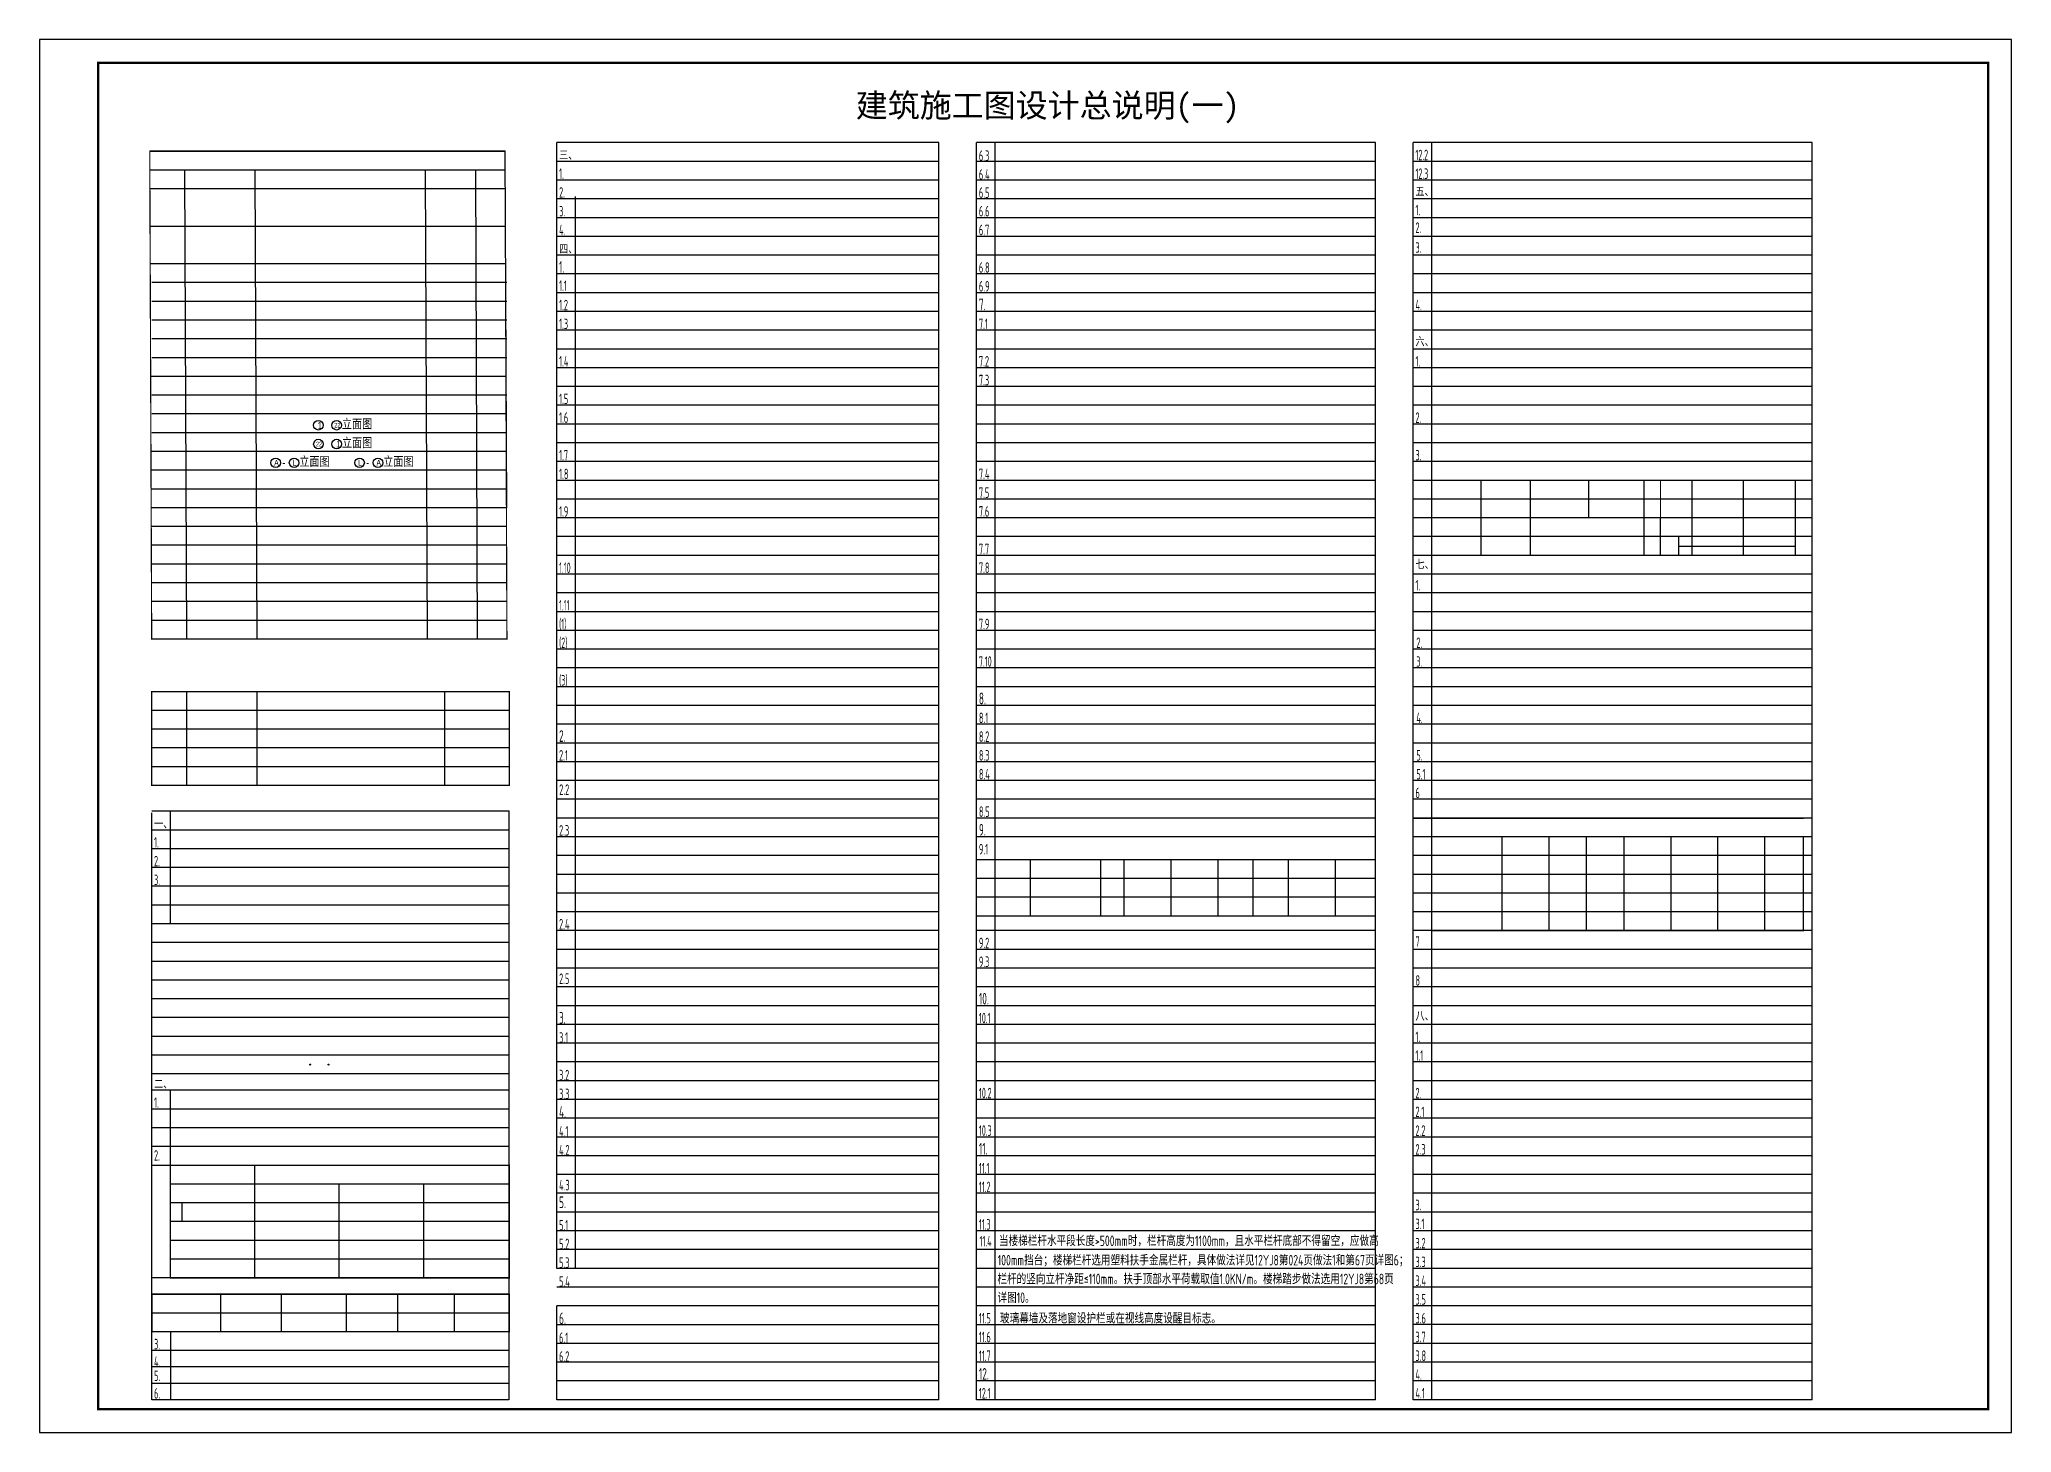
# Model space of a CAD drawing. Extents: x 115549 to 768939, y -502199 to 402497.
# Drawn here: x 181997 to 266097, y 283697 to 343097 of the extents above; entities that cross this region are included whole.
import ezdxf
from ezdxf.enums import TextEntityAlignment as Align

# ---------------------------------------------------------------- set-up
doc = ezdxf.new("R2010")
doc.units = 0
doc.header["$LTSCALE"] = 1000
doc.header["$MEASUREMENT"] = 0
doc.layers.add('PUB_TEXT', color=7, linetype='Continuous')
doc.layers.add('PUB_TITLE', color=4, linetype='Continuous')
doc.layers.add('辅助线', color=19, linetype='Continuous', plot=False)
doc.styles.add('_TCH_WINDOW', font='HNSJY-07', dxfattribs={"width": 0.8, "height": 3.5, "bigfont": 'HNSJY-HZ'})
doc.styles.add('JZ1', font='TSSDENG', dxfattribs={"width": 0.7, "bigfont": 'TSSDCHN'})
doc.styles.add('TST', font='', dxfattribs={"width": 0.8, "height": 280})
doc.styles.get('TST').set_extended_font_data('SimSun')

msp = doc.modelspace()

# ---------------------------------------------------------------- texts
at = {"layer": 'PUB_TEXT', "color": 4, "style": 'TST', "width": 0.8}
for s, p in [('三、', (204156.4, 337997.5)), ('五、', (240676.7, 336448.2)), ('四、', (204156.4, 333997.5)), ('六、', (240676.7, 330047.5)), ('七、', (240676.7, 320548.9)), ('一、', (186883.9, 309489)), ('八、', (240676.7, 301293.9)), ('二、', (186883.9, 298390.7))]:
    msp.add_text(s, height=350, dxfattribs=at).set_placement(p)
at = {"layer": 'PUB_TEXT', "style": 'JZ1'}
for s, width, p in [('6.3', 0.6, (222060.4, 337915)), ('12.2', 0.5, (240676.7, 337947.5)), ('1.', 0.6, (204156.4, 337147.5)), ('6.4', 0.6, (222060.4, 337115)), ('12.3', 0.5, (240676.7, 337147.5)), ('2.', 0.6, (204156.4, 336347.5)), ('6.5', 0.6, (222060.4, 336339.5)), ('3.', 0.6, (204156.4, 335547.5)), ('6.6', 0.6, (222060.4, 335547.5)), ('1.', 0.6, (240676.7, 335598.2)), ('4.', 0.6, (204156.4, 334747.5)), ('6.7', 0.6, (222060.4, 334747.5)), ('2.', 0.6, (240676.7, 334848.9)), ('3.', 0.6, (240676.7, 333998.2)), ('6.8', 0.6, (222060.4, 333147.5)), ('1.1', 0.6, (204156.4, 332372)), ('6.9', 0.6, (222060.4, 332347.5)), ('1.2', 0.6, (204156.4, 331547.5)), ('4.', 0.6, (240676.7, 331555)), ('1.3', 0.6, (204156.4, 330747.5)), ('7.1', 0.6, (222060.4, 330747.5)), ('1.4', 0.6, (204156.4, 329147.5)), ('7.2', 0.6, (222060.4, 329147.5)), ('1.', 0.6, (240676.7, 329147.5)), ('1.5', 0.6, (204156.4, 327547.5)), ('7.3', 0.6, (222060.4, 328347.5)), ('1.6', 0.6, (204156.4, 326747.5)), ('2.', 0.6, (240676.7, 326747.5)), ('1.7', 0.6, (204156.4, 325147.5)), ('3.', 0.6, (240676.7, 325147.5)), ('1.8', 0.6, (204156.4, 324347.5)), ('7.4', 0.6, (222060.4, 324347.5)), ('7.5', 0.6, (222060.4, 323547.5)), ('1.9', 0.6, (204156.4, 322747.5)), ('7.6', 0.6, (222060.4, 322747.5)), ('7.7', 0.6, (222060.4, 321147.5)), ('1.10', 0.5, (204156.4, 320347.5)), ('7.8', 0.6, (222060.4, 320347.5)), ('1.', 0.6, (240676.7, 319597.5)), ('1.11', 0.5, (204156.4, 318747.5)), ('(1)', 0.5, (204156.4, 317947.5)), ('7.9', 0.6, (222060.4, 317947.5)), ('(2)', 0.5, (204156.4, 317147.5)), ('2.', 0.6, (240714.8, 317147.5)), ('7.10', 0.5, (222060.4, 316347.5)), ('3.', 0.6, (240714.8, 316347.5)), ('(3)', 0.5, (204156.4, 315547.5)), ('8.1', 0.6, (222060.4, 313947.5)), ('8.2', 0.6, (222060.4, 313147.5)), ('2.1', 0.6, (204156.4, 312347.5)), ('8.3', 0.6, (222060.4, 312347.5)), ('8.4', 0.6, (222060.4, 311547.5)), ('8.5', 0.6, (222060.4, 309947.5)), ('2.3', 0.6, (204156.4, 309147.5)), ('1.', 0.6, (186883.9, 308639)), ('2.', 0.6, (186883.9, 307839)), ('3.', 0.6, (186883.9, 307039)), ('2.4', 0.6, (204156.4, 305147.5)), ('9.2', 0.6, (222060.4, 304347.5)), ('9.3', 0.6, (222060.4, 303547.5)), ('2.5', 0.6, (204156.4, 302821.5)), ('10.1', 0.5, (222060.4, 301147.5)), ('3.1', 0.6, (204156.4, 300315)), ('1.', 0.6, (240676.7, 300348.5)), ('1.1', 0.6, (240676.7, 299548.5)), ('3.2', 0.6, (204156.4, 298715)), ('1.', 0.6, (186883.9, 297540.7)), ('3.3', 0.6, (204156.4, 297915)), ('10.2', 0.5, (222060.4, 297947.5)), ('2.', 0.6, (240676.7, 297948.5)), ('2.1', 0.6, (240676.7, 297148.5)), ('4.1', 0.6, (204156.4, 296315)), ('10.3', 0.5, (222060.4, 296347.5)), ('2.2', 0.6, (240676.7, 296348.5)), ('2.', 0.6, (186883.9, 295287.5)), ('4.2', 0.6, (204156.4, 295515)), ('11.1', 0.5, (222060.4, 294747.5)), ('2.3', 0.6, (240676.7, 295548.5)), ('4.3', 0.6, (204156.4, 294022.4)), ('11.2', 0.5, (222060.4, 293947.5)), ('3.', 0.6, (240676.7, 293175.8)), ('5.1', 0.6, (204156.4, 292315)), ('11.3', 0.5, (222060.4, 292347.5)), ('3.1', 0.6, (240676.7, 292371.8)), ('5.2', 0.6, (204156.4, 291515)), ('11.4 ', 0.5, (222088.3, 291630.6)), ('当楼梯栏杆水平段长度>500mm时，栏杆高度为1100mm，且水平栏杆底部不得留空，应做高', 0.7, (222915.2, 291648.6)), ('3.2', 0.6, (240676.7, 291548.5)), ('5.3', 0.6, (204156.4, 290715)), ('100mm挡台；楼梯栏杆选用塑料扶手金属栏杆，具体做法详见12YJ8第024页做法1和第67页详图6；', 0.7, (222860.8, 290821)), ('3.3', 0.6, (240676.7, 290748.5)), ('5.4', 0.6, (204156.4, 289915)), ('栏杆的竖向立杆净距≤110mm。扶手顶部水平荷载取值1.0KN/m。楼梯踏步做法选用12YJ8第68页', 0.7, (222851.4, 290021)), ('3.4', 0.6, (240676.7, 289948.5)), ('详图10。', 0.7, (222851.4, 289221)), ('3.5', 0.6, (240676.7, 289148.5)), ('11.5', 0.5, (222060.4, 288347.5)), ('玻璃幕墙及落地窗设护栏或在视线高度设醒目标志。', 0.7, (222960.4, 288347.5)), ('3.6', 0.6, (240676.7, 288348.5)), ('3.', 0.6, (186883.9, 287242.4)), ('6.1', 0.6, (204156.4, 287515)), ('11.6', 0.5, (222060.4, 287547.5)), ('3.7', 0.6, (240676.7, 287548.5)), ('4.', 0.6, (186883.9, 286495.2)), ('6.2', 0.6, (204156.4, 286715)), ('11.7', 0.5, (222060.4, 286747.5)), ('3.8', 0.6, (240676.7, 286748.5)), ('5.', 0.6, (186883.9, 285892.3)), ('4.', 0.6, (240676.7, 285948.5)), ('6.', 0.6, (186883.9, 285143.4)), ('12.1', 0.5, (222060.4, 285147.5)), ('4.1', 0.6, (240676.7, 285148.5))]:
    msp.add_text(s, height=450, dxfattribs=dict(at, width=width)).set_placement(p)
at = {"layer": 'PUB_TEXT', "color": 3, "style": 'JZ1', "width": 0.6}
for s, p in [('1.', (204156.4, 333147.5)), ('7.', (222060.4, 331547.5)), ('8.', (222060.4, 314747.5)), ('2.', (204156.4, 313147.5)), ('9.', (222060.4, 309147.5)), ('10.', (222060.4, 301947.5)), ('3.', (204156.4, 301128.2)), ('4.', (204156.4, 297115)), ('11.', (222060.4, 295547.5)), ('5.', (204156.4, 293267.2)), ('6.', (204156.4, 288315)), ('12.', (222060.4, 285947.5))]:
    msp.add_text(s, height=500, dxfattribs=at).set_placement(p)
at = {"layer": 'PUB_TEXT', "color": 6}
for s, height, style, width, p in [('1', 279.6, '_TCH_WINDOW', 0.705882, (193867.3, 326506.7)), ('22', 199.62, '_TCH_WINDOW', 0.705882, (194570.1, 326546.7)), ('22', 199.62, '_TCH_WINDOW', 0.705882, (193792.2, 325746.7)), ('1', 279.6, '_TCH_WINDOW', 0.705882, (194649.4, 325706.7)), ('A', 249.7, '_TCH_WINDOW', 0.705882, (192004.2, 324921.7)), ('-', 382.5, '_TCH_WINDOW', 0.705882, (192360, 324866.5)), ('L', 253.1, '_TCH_WINDOW', 0.705882, (192791.8, 324919.9)), ('L', 253.1, '_TCH_WINDOW', 0.705882, (195586.5, 324919.9)), ('-', 382.5, '_TCH_WINDOW', 0.705882, (195939.3, 324866.5)), ('A', 249.7, '_TCH_WINDOW', 0.705882, (196367.5, 324921.7)), ('4.', 450, 'JZ1', 0.6, (240714.8, 313947.5)), ('5.', 450, 'JZ1', 0.6, (240714.8, 312347.5)), ('6', 450, 'JZ1', 0.6, (240676.7, 310747.5)), ('5.1', 450, 'JZ1', 0.6, (240714.8, 311547.5)), ('9.1', 450, 'JZ1', 0.6, (222060.4, 308347.5)), ('7', 450, 'JZ1', 0.6, (240676.7, 304410.2)), ('8', 450, 'JZ1', 0.6, (240676.7, 302748.5))]:
    msp.add_text(s, height=height, dxfattribs=dict(at, style=style, width=width)).set_placement(p)
at = {"layer": 'PUB_TEXT', "color": 6, "style": '_TCH_WINDOW'}
for p in [(194895.8, 326466.5), (194897.9, 325666.5), (193080.6, 324866.5), (196659.6, 324866.5)]:
    msp.add_text('立面图', height=453.33, dxfattribs=at).set_placement(p)
at = {"layer": 'PUB_TEXT', "color": 2, "style": 'JZ1', "width": 0.6}
msp.add_text('2.2', height=450, dxfattribs=at).set_placement((204163.3, 310886.1))
at = {"layer": 'PUB_TITLE', "style": 'TST'}
msp.add_text('建筑施工图设计总说明(一)', height=1000, dxfattribs=at).set_placement((224991.2, 340227.7), align=Align.MIDDLE)

# ---------------------------------------------------------------- hatches: boundary and pattern name
at = {"layer": 'PUB_TEXT'}
h = msp.add_hatch(dxfattribs=at)
h.set_pattern_fill('ANSI31', color=256, scale=200)
h.set_pattern_definition([(45, (-3995341.7, 637111.82), (-224.506403, 224.506403), [])])
edge = h.paths.add_edge_path()
edge.add_arc((193544, 299385), 20, 0, 360)
h = msp.add_hatch(dxfattribs=at)
h.set_pattern_fill('ANSI31', color=256, scale=200)
h.set_pattern_definition([(45, (-3994561.62, 637111.82), (-224.506403, 224.506403), [])])
edge = h.paths.add_edge_path()
edge.add_arc((194324.1, 299385), 20, 0, 360)

# ---------------------------------------------------------------- linework, layer by layer
at = {"layer": 'PUB_TEXT', "color": 6}
for centre in [(193890.8, 326646.5), (194670.8, 326646.5), (193892.9, 325846.5), (194672.9, 325846.5), (192071.3, 325046.5), (192855.6, 325046.5), (195650.3, 325046.5), (196434.6, 325046.5)]:
    msp.add_circle(centre, 202.5, dxfattribs=at)
at = {"layer": 'PUB_TEXT'}
for centre in [(193544, 299385), (194324.1, 299385)]:
    msp.add_circle(centre, 20, dxfattribs=at)
at = {"layer": 'PUB_TITLE'}
msp.add_lwpolyline([(181997.4, 283697.5), (266097.4, 283697.5), (266097.4, 343097.5), (181997.4, 343097.5)], close=True, dxfattribs=at)
at = {"layer": 'PUB_TITLE', "const_width": 100}
msp.add_lwpolyline([(184497.4, 284697.5), (265097.4, 284697.5), (265097.4, 342097.5), (184497.4, 342097.5)], close=True, dxfattribs=at)
at = {"layer": '辅助线'}
for p, q in [((201851.9, 338328.4), (186701.9, 338328.4)), ((201933.9, 323128.4), (201851.9, 338328.4)), ((220356.4, 338697.5), (204056.4, 338697.5)), ((220356.4, 338697.5), (204056.4, 338697.5)), ((204056.4, 330100.9), (204056.4, 338697.5)), ((220356.4, 338697.5), (204056.4, 338697.5)), ((220356.4, 285097.5), (220356.4, 338697.5)), ((221960.4, 285097.5), (221960.4, 338697.5)), ((238972.7, 338697.5), (221960.4, 338697.5)), ((238972.7, 338697.5), (221960.4, 338697.5)), ((222760.4, 289097.5), (222760.4, 338697.5)), ((238972.7, 285097.5), (238972.7, 338697.5)), ((240576.7, 285098.5), (240576.7, 338697.5)), ((257589, 338697.5), (240576.7, 338697.5)), ((257589, 338697.5), (240576.7, 338697.5)), ((257589, 338697.5), (240576.7, 338697.5)), ((257589, 338697.5), (240576.7, 338697.5)), ((257589, 338697.5), (240576.7, 338697.5)), ((256876.7, 338697.5), (240576.7, 338697.5)), ((256876.7, 338697.5), (240576.7, 338697.5)), ((256876.7, 338697.5), (240576.7, 338697.5)), ((241376.7, 285098.5), (241376.7, 338697.5)), ((257589, 285098.5), (257589, 338697.5)), ((201851.9, 337528.4), (186701.9, 337528.4)), ((188283.9, 317528.4), (188201.9, 337528.4)), ((191283.9, 317528.4), (191201.9, 337528.4)), ((198543.1, 317528.4), (198461.1, 337528.4)), ((200683.9, 317528.4), (200601.9, 337528.4)), ((220356.4, 337897.5), (204056.4, 337897.5)), ((220356.4, 337897.5), (204056.4, 337897.5)), ((220356.4, 337897.5), (204056.4, 337897.5)), ((238972.7, 337897.5), (221960.4, 337897.5)), ((238972.7, 337897.5), (221960.4, 337897.5)), ((238972.7, 337897.5), (221960.4, 337897.5)), ((257589, 337897.5), (240576.7, 337897.5)), ((201851.9, 336728.4), (186701.9, 336728.4)), ((220356.4, 337097.5), (204056.4, 337097.5)), ((220356.4, 337097.5), (204056.4, 337097.5)), ((220356.4, 337097.5), (204056.4, 337097.5)), ((220356.4, 337097.5), (204056.4, 337097.5)), ((238972.7, 337097.5), (221960.4, 337097.5)), ((238972.7, 337097.5), (221960.4, 337097.5)), ((257589, 337097.5), (240576.7, 337097.5)), ((257589, 337097.5), (240576.7, 337097.5)), ((257589, 337097.5), (240576.7, 337097.5)), ((257589, 337097.5), (240576.7, 337097.5)), ((257589, 337097.5), (240576.7, 337097.5)), ((256876.7, 337097.5), (240576.7, 337097.5)), ((256876.7, 337097.5), (240576.7, 337097.5)), ((256876.7, 337097.5), (240576.7, 337097.5)), ((220356.4, 336297.5), (204056.4, 336297.5)), ((220356.4, 336297.5), (204056.4, 336297.5)), ((204856.4, 330100.9), (204856.4, 336399.2)), ((238972.7, 336297.5), (221960.4, 336297.5)), ((238972.7, 336297.5), (221960.4, 336297.5)), ((238972.7, 336297.5), (221960.4, 336297.5)), ((257589, 336297.5), (240576.7, 336297.5)), ((256876.7, 336297.5), (240576.7, 336297.5)), ((201851.9, 335128.4), (186701.9, 335128.4)), ((220356.4, 335497.5), (204056.4, 335497.5)), ((220356.4, 335497.5), (204056.4, 335497.5)), ((204056.4, 321897.5), (204056.4, 335497.5)), ((204856.4, 321897.5), (204856.4, 335497.5)), ((204856.4, 290697.5), (204856.4, 335497.5)), ((238972.7, 335497.5), (221960.4, 335497.5)), ((257589, 335497.5), (240576.7, 335497.5)), ((257589, 335497.5), (240576.7, 335497.5)), ((257589, 335497.5), (240576.7, 335497.5)), ((257589, 335497.5), (240576.7, 335497.5)), ((256876.7, 335497.5), (240576.7, 335497.5)), ((220356.4, 334697.5), (204056.4, 334697.5)), ((220356.4, 334697.5), (204056.4, 334697.5)), ((204056.4, 317097.5), (204056.4, 333897.5)), ((220356.4, 333897.5), (204056.4, 333897.5)), ((220356.4, 333897.5), (204056.4, 333897.5)), ((238972.7, 334697.5), (221960.4, 334697.5)), ((238972.7, 333897.5), (221960.4, 333897.5)), ((238972.7, 333897.5), (221960.4, 333897.5)), ((257589, 334697.5), (240576.7, 334697.5)), ((257589, 334697.5), (240576.7, 334697.5)), ((257589, 334697.5), (240576.7, 334697.5)), ((256876.7, 334697.5), (240576.7, 334697.5)), ((256876.7, 334697.5), (240576.7, 334697.5)), ((257589, 333897.5), (240576.7, 333897.5)), ((257589, 333897.5), (240576.7, 333897.5)), ((257589, 333897.5), (240576.7, 333897.5)), ((257589, 333897.5), (240576.7, 333897.5)), ((256876.7, 333897.5), (240576.7, 333897.5)), ((256876.7, 333897.5), (240576.7, 333897.5)), ((257589, 333897.5), (240576.7, 333897.5)), ((201851.9, 333528.4), (186701.9, 333528.4)), ((220356.4, 333097.5), (204056.4, 333097.5)), ((220356.4, 333097.5), (204056.4, 333097.5)), ((238972.7, 333097.5), (221960.4, 333097.5)), ((238972.7, 333097.5), (221960.4, 333097.5)), ((238972.7, 333097.5), (221960.4, 333097.5)), ((238972.7, 333097.5), (221960.4, 333097.5)), ((238972.7, 333097.5), (221960.4, 333097.5)), ((238972.7, 333097.5), (221960.4, 333097.5)), ((257589, 333097.5), (240576.7, 333097.5)), ((257589, 333097.5), (240576.7, 333097.5)), ((257589, 333097.5), (240576.7, 333097.5)), ((257589, 333097.5), (240576.7, 333097.5)), ((257589, 333097.5), (240576.7, 333097.5)), ((257589, 333097.5), (240576.7, 333097.5)), ((201933.9, 332728.4), (186783.9, 332728.4)), ((220356.4, 332297.5), (204056.4, 332297.5)), ((238972.7, 332297.5), (221960.4, 332297.5)), ((238972.7, 332297.5), (221960.4, 332297.5)), ((238972.7, 332297.5), (221960.4, 332297.5)), ((238972.7, 332297.5), (221960.4, 332297.5)), ((238972.7, 332297.5), (221960.4, 332297.5)), ((238972.7, 332297.5), (221960.4, 332297.5)), ((257589, 332297.5), (240576.7, 332297.5)), ((257589, 332297.5), (240576.7, 332297.5)), ((257589, 332297.5), (240576.7, 332297.5)), ((257589, 332297.5), (240576.7, 332297.5)), ((257589, 332297.5), (240576.7, 332297.5)), ((257589, 332297.5), (240576.7, 332297.5)), ((256876.7, 332297.5), (240576.7, 332297.5)), ((256876.7, 332297.5), (240576.7, 332297.5)), ((256876.7, 332297.5), (240576.7, 332297.5)), ((201933.9, 331928.4), (186783.9, 331928.4)), ((220356.4, 331497.5), (204056.4, 331497.5)), ((238972.7, 331497.5), (221960.4, 331497.5)), ((238972.7, 331497.5), (221960.4, 331497.5)), ((238972.7, 331497.5), (221960.4, 331497.5)), ((238972.7, 331497.5), (221960.4, 331497.5)), ((257589, 331497.5), (240576.7, 331497.5)), ((257589, 331497.5), (240576.7, 331497.5)), ((257589, 331497.5), (240576.7, 331497.5)), ((257589, 331497.5), (240576.7, 331497.5)), ((256876.7, 331497.5), (240576.7, 331497.5)), ((256876.7, 331497.5), (240576.7, 331497.5)), ((256876.7, 331497.5), (240576.7, 331497.5)), ((201933.9, 331128.4), (186783.9, 331128.4)), ((201933.9, 331128.4), (186783.9, 331128.4)), ((220356.4, 330697.5), (204056.4, 330697.5)), ((238972.7, 330697.5), (221960.4, 330697.5)), ((238972.7, 330697.5), (221960.4, 330697.5)), ((257589, 330697.5), (240576.7, 330697.5)), ((257589, 330697.5), (240576.7, 330697.5)), ((256876.7, 330697.5), (240576.7, 330697.5)), ((256876.7, 330697.5), (240576.7, 330697.5)), ((201933.9, 330328.4), (186783.9, 330328.4)), ((220356.4, 329897.5), (204056.4, 329897.5)), ((238972.7, 329897.5), (221960.4, 329897.5)), ((238972.7, 329897.5), (221960.4, 329897.5)), ((257589, 329897.5), (240576.7, 329897.5)), ((257589, 329897.5), (240576.7, 329897.5)), ((256876.7, 329897.5), (240576.7, 329897.5)), ((201933.9, 329528.4), (186783.9, 329528.4)), ((220356.4, 329097.5), (204056.4, 329097.5)), ((238972.7, 329097.5), (221960.4, 329097.5)), ((238972.7, 329097.5), (221960.4, 329097.5)), ((257589, 329097.5), (240576.7, 329097.5)), ((257589, 329097.5), (240576.7, 329097.5)), ((256876.7, 329097.5), (240576.7, 329097.5)), ((201910.1, 328728.4), (186760.1, 328728.4)), ((220356.4, 328297.5), (204056.4, 328297.5)), ((238972.7, 328297.5), (221960.4, 328297.5)), ((238972.7, 328297.5), (221960.4, 328297.5)), ((221960.4, 314697.5), (221960.4, 328297.5)), ((222760.4, 314697.5), (222760.4, 328297.5)), ((257589, 328297.5), (240576.7, 328297.5)), ((257589, 328297.5), (240576.7, 328297.5)), ((256876.7, 328297.5), (240576.7, 328297.5)), ((201933.9, 327928.4), (186783.9, 327928.4)), ((219306.4, 327497.5), (204056.4, 327497.5)), ((220356.4, 327497.5), (204056.4, 327497.5)), ((238972.7, 327497.5), (221960.4, 327497.5)), ((238972.7, 327497.5), (221960.4, 327497.5)), ((238972.7, 327497.5), (221960.4, 327497.5)), ((238972.7, 327497.5), (221960.4, 327497.5)), ((238972.7, 327497.5), (221960.4, 327497.5)), ((238972.7, 327497.5), (221960.4, 327497.5)), ((238972.7, 327497.5), (221960.4, 327497.5)), ((257589, 327497.5), (240576.7, 327497.5)), ((257589, 327497.5), (240576.7, 327497.5)), ((257589, 327497.5), (240576.7, 327497.5)), ((257589, 327497.5), (240576.7, 327497.5)), ((257589, 327497.5), (240576.7, 327497.5)), ((257589, 327497.5), (240576.7, 327497.5)), ((257589, 327497.5), (240576.7, 327497.5)), ((256876.7, 327497.5), (240576.7, 327497.5)), ((201933.9, 327128.4), (186783.9, 327128.4)), ((201933.9, 327128.4), (186783.9, 327128.4)), ((201933.9, 326328.4), (186783.9, 326328.4)), ((219306.4, 326697.5), (204056.4, 326697.5)), ((220356.4, 326697.5), (204056.4, 326697.5)), ((238972.7, 326697.5), (221960.4, 326697.5)), ((238972.7, 326697.5), (221960.4, 326697.5)), ((238972.7, 326697.5), (221960.4, 326697.5)), ((238972.7, 326697.5), (221960.4, 326697.5)), ((238972.7, 326697.5), (221960.4, 326697.5)), ((238972.7, 326697.5), (221960.4, 326697.5)), ((257589, 326697.5), (240576.7, 326697.5)), ((257589, 326697.5), (240576.7, 326697.5)), ((257589, 326697.5), (240576.7, 326697.5)), ((257589, 326697.5), (240576.7, 326697.5)), ((257589, 326697.5), (240576.7, 326697.5)), ((257589, 326697.5), (240576.7, 326697.5)), ((256876.7, 326697.5), (240576.7, 326697.5)), ((201933.9, 325528.4), (186783.9, 325528.4)), ((219306.4, 325897.5), (204056.4, 325897.5)), ((220356.4, 325897.5), (204056.4, 325897.5)), ((238972.7, 325897.5), (221960.4, 325897.5)), ((238972.7, 325897.5), (221960.4, 325897.5)), ((238972.7, 325897.5), (221960.4, 325897.5)), ((238972.7, 325897.5), (221960.4, 325897.5)), ((257589, 325897.5), (240576.7, 325897.5)), ((257589, 325897.5), (240576.7, 325897.5)), ((257589, 325897.5), (240576.7, 325897.5)), ((257589, 325897.5), (240576.7, 325897.5)), ((256876.7, 325897.5), (240576.7, 325897.5)), ((256876.7, 325897.5), (240576.7, 325897.5)), ((201933.9, 324728.4), (186783.9, 324728.4)), ((219306.4, 325097.5), (204056.4, 325097.5)), ((220356.4, 325097.5), (204056.4, 325097.5)), ((238972.7, 325097.5), (221960.4, 325097.5)), ((238972.7, 325097.5), (221960.4, 325097.5)), ((257589, 325097.5), (240576.7, 325097.5)), ((257589, 325097.5), (240576.7, 325097.5)), ((256876.7, 325097.5), (240576.7, 325097.5)), ((256876.7, 325097.5), (240576.7, 325097.5)), ((201933.9, 323928.4), (186783.9, 323928.4)), ((204056.4, 290697.5), (204056.4, 324297.5)), ((204056.4, 290697.5), (204056.4, 324297.5)), ((219306.4, 324297.5), (204056.4, 324297.5)), ((220356.4, 324297.5), (204056.4, 324297.5)), ((238972.7, 324297.5), (221960.4, 324297.5)), ((238972.7, 324297.5), (221960.4, 324297.5)), ((257589, 324297.5), (240576.7, 324297.5)), ((257589, 324297.5), (240576.7, 324297.5)), ((256876.7, 324297.5), (240576.7, 324297.5)), ((256876.7, 324297.5), (240576.7, 324297.5)), ((243476.7, 322697.5, 0), (243476.7, 324297.5, 0)), ((245576.7, 322697.5, 0), (245576.7, 324297.5, 0)), ((248076.7, 322697.5, 0), (248076.7, 324297.5, 0)), ((252470.5, 322697.5), (252470.5, 324297.5)), ((254670.5, 322697.5), (254670.5, 324297.5)), ((256876.7, 322697.5), (256876.7, 324297.5)), ((201933.9, 323128.4), (186783.9, 323128.4)), ((219306.4, 323497.5), (204056.4, 323497.5)), ((220356.4, 323497.5), (204056.4, 323497.5)), ((238972.7, 323497.5), (221960.4, 323497.5)), ((238972.7, 323497.5), (221960.4, 323497.5)), ((222760.4, 308297.5), (222760.4, 323497.5)), ((257589, 323497.5), (240576.7, 323497.5)), ((257589, 323497.5), (240576.7, 323497.5)), ((256876.7, 323497.5), (240576.7, 323497.5)), ((250423.6, 323497.5), (241376.7, 323497.5)), ((250423.6, 323497.5, 0), (241376.7, 323497.5, 0)), ((256876.7, 323497.5), (251123.6, 323497.5)), ((256876.7, 323497.5), (251123.6, 323497.5)), ((201933.9, 322328.4), (186783.9, 322328.4)), ((220356.4, 322697.5), (204056.4, 322697.5)), ((238972.7, 322697.5), (221960.4, 322697.5)), ((238972.7, 322697.5), (221960.4, 322697.5)), ((257589, 322697.5), (240576.7, 322697.5)), ((257589, 322697.5), (240576.7, 322697.5)), ((240576.7, 309097.5), (240576.7, 322697.5)), ((256876.7, 322697.5), (240576.7, 322697.5)), ((241376.7, 309097.5), (241376.7, 322697.5)), ((256876.7, 322697.5), (241376.7, 322697.5)), ((256876.7, 322697.5), (241376.7, 322697.5)), ((254876.7, 322697.5, 0), (241376.7, 322697.5, 0)), ((243476.7, 321097.5, 0), (243476.7, 322697.5, 0)), ((245576.7, 321097.5, 0), (245576.7, 322697.5, 0)), ((256876.7, 322697.5), (250423.6, 322697.5)), ((256876.7, 322697.5), (250423.6, 322697.5)), ((251123.6, 321097.5), (251123.6, 322697.5)), ((252470.5, 321097.5), (252470.5, 322697.5)), ((254670.5, 321097.5), (254670.5, 322697.5)), ((201933.9, 321528.4), (186783.9, 321528.4)), ((220356.4, 321897.5), (204056.4, 321897.5)), ((204856.4, 317097.5), (204856.4, 321897.5)), ((238972.7, 321897.5), (221960.4, 321897.5)), ((238972.7, 321897.5), (221960.4, 321897.5)), ((257589, 321897.5), (240576.7, 321897.5)), ((257589, 321897.5), (240576.7, 321897.5)), ((256876.7, 321897.5), (240576.7, 321897.5)), ((250423.6, 321897.5), (241376.7, 321897.5)), ((250423.6, 321897.5, 0), (241376.7, 321897.5, 0)), ((250423.6, 321897.5), (241376.7, 321897.5)), ((256876.7, 321897.5), (251123.6, 321897.5)), ((256876.7, 321897.5), (251123.6, 321897.5)), ((251896.7, 321897.5), (251896.7, 321097.5)), ((251896.7, 321497.5), (256876.7, 321497.5)), ((201933.9, 320728.4), (186783.9, 320728.4)), ((219306.4, 321097.5), (204056.4, 321097.5)), ((220356.4, 321097.5), (204056.4, 321097.5)), ((238972.7, 321097.5), (221960.4, 321097.5)), ((238972.7, 321097.5), (221960.4, 321097.5)), ((257589, 321097.5), (240576.7, 321097.5)), ((257589, 321097.5), (240576.7, 321097.5)), ((256876.7, 321097.5), (240576.7, 321097.5)), ((256876.7, 321097.5), (240576.7, 321097.5)), ((256876.7, 321097.5), (240576.7, 321097.5)), ((201933.9, 319928.4), (186783.9, 319928.4)), ((219306.4, 320297.5), (204056.4, 320297.5)), ((220356.4, 320297.5), (204056.4, 320297.5)), ((238972.7, 320297.5), (221960.4, 320297.5)), ((238972.7, 320297.5), (221960.4, 320297.5)), ((257589, 320297.5), (240576.7, 320297.5)), ((257589, 320297.5), (240576.7, 320297.5)), ((256876.7, 320297.5), (240576.7, 320297.5)), ((256876.7, 320297.5), (240576.7, 320297.5)), ((201933.9, 319128.4), (186783.9, 319128.4)), ((219306.4, 319497.5), (204056.4, 319497.5)), ((220356.4, 319497.5), (204056.4, 319497.5)), ((238972.7, 319497.5), (221960.4, 319497.5)), ((238972.7, 319497.5), (221960.4, 319497.5)), ((257589, 319497.5), (240576.7, 319497.5)), ((257589, 319497.5), (240576.7, 319497.5)), ((256876.7, 319497.5), (240576.7, 319497.5)), ((256876.7, 319497.5), (240576.7, 319497.5)), ((256876.7, 319497.5), (240576.7, 319497.5)), ((256876.7, 319497.5), (240576.7, 319497.5)), ((201933.9, 318328.4), (186783.9, 318328.4)), ((219306.4, 318697.5), (204056.4, 318697.5)), ((220356.4, 318697.5), (204056.4, 318697.5)), ((220356.4, 318697.5), (204056.4, 318697.5)), ((220356.4, 318697.5), (204056.4, 318697.5)), ((220356.4, 318697.5), (204056.4, 318697.5)), ((220356.4, 318697.5), (204056.4, 318697.5)), ((238972.7, 318697.5), (221960.4, 318697.5)), ((238972.7, 318697.5), (221960.4, 318697.5)), ((257589, 318697.5), (240576.7, 318697.5)), ((257589, 318697.5), (240576.7, 318697.5)), ((256876.7, 318697.5), (240576.7, 318697.5)), ((256876.7, 318697.5), (240576.7, 318697.5)), ((256876.7, 318697.5), (240576.7, 318697.5)), ((201933.9, 317528.4), (186783.9, 317528.4)), ((201933.9, 317528.4), (186783.9, 317528.4)), ((201933.9, 317528.4), (186783.9, 317528.4)), ((201933.9, 317528.4), (186783.9, 317528.4)), ((219306.4, 317897.5), (204056.4, 317897.5)), ((220356.4, 317897.5), (204056.4, 317897.5)), ((220356.4, 317897.5), (204056.4, 317897.5)), ((220356.4, 317897.5), (204056.4, 317897.5)), ((220356.4, 317897.5), (204056.4, 317897.5)), ((219306.4, 317097.5), (204056.4, 317097.5)), ((220356.4, 317097.5), (204056.4, 317097.5)), ((220356.4, 317097.5), (204056.4, 317097.5)), ((238972.7, 317897.5), (221960.4, 317897.5)), ((238972.7, 317897.5), (221960.4, 317897.5)), ((238972.7, 317897.5), (221960.4, 317897.5)), ((238972.7, 317097.5), (221960.4, 317097.5)), ((238972.7, 317097.5), (221960.4, 317097.5)), ((257589, 317897.5), (240576.7, 317897.5)), ((257589, 317897.5), (240576.7, 317897.5)), ((257589, 317897.5), (240576.7, 317897.5)), ((256876.7, 317897.5), (240576.7, 317897.5)), ((256876.7, 317897.5), (240576.7, 317897.5)), ((256876.7, 317897.5), (240576.7, 317897.5)), ((257589, 317097.5), (240576.7, 317097.5)), ((257589, 317097.5), (240576.7, 317097.5)), ((257217.8, 317097.5), (240576.7, 317097.5)), ((241376.7, 302544.1), (241376.7, 317744.1)), ((220356.4, 316297.5), (204056.4, 316297.5)), ((220356.4, 316297.5), (204056.4, 316297.5)), ((238972.7, 316297.5), (221960.4, 316297.5)), ((238972.7, 316297.5), (221960.4, 316297.5)), ((221960.4, 289097.5), (221960.4, 316297.5)), ((221960.4, 289097.5), (221960.4, 316297.5)), ((222760.4, 289097.5), (222760.4, 316297.5)), ((257589, 316297.5), (240576.7, 316297.5)), ((257589, 316297.5), (240576.7, 316297.5)), ((257217.8, 316297.5), (240576.7, 316297.5)), ((220356.4, 315497.5), (204056.4, 315497.5)), ((220356.4, 315497.5), (204056.4, 315497.5)), ((238972.7, 315497.5), (221960.4, 315497.5)), ((257589, 315497.5), (240576.7, 315497.5)), ((257217.8, 315497.5), (240576.7, 315497.5)), ((186783.9, 311287.8), (186783.9, 315287.8, 0)), ((202033.9, 315287.8, 0), (186783.9, 315287.8, 0)), ((202033.9, 315287.8, 0), (186883.9, 315287.8, 0)), ((188283.9, 311287.8), (188283.9, 315287.8, 0)), ((191283.9, 311287.8), (191283.9, 315287.8, 0)), ((199283.9, 311287.8), (199283.9, 315287.8, 0)), ((220356.4, 314697.5), (204056.4, 314697.5)), ((220356.4, 314697.5), (204056.4, 314697.5)), ((238972.7, 314697.5), (221960.4, 314697.5)), ((238972.7, 314697.5), (221960.4, 314697.5)), ((257589, 314697.5), (240576.7, 314697.5)), ((257589, 314697.5), (240576.7, 314697.5)), ((257217.8, 314697.5), (240576.7, 314697.5)), ((202033.9, 314487.8, 0), (186783.9, 314487.8, 0)), ((220356.4, 313897.5), (204056.4, 313897.5)), ((220356.4, 313897.5), (204056.4, 313897.5)), ((238972.7, 313897.5), (221960.4, 313897.5)), ((238972.7, 313897.5), (221960.4, 313897.5)), ((257589, 313897.5), (240576.7, 313897.5)), ((257589, 313897.5), (240576.7, 313897.5)), ((257217.8, 313897.5), (240576.7, 313897.5)), ((257217.8, 313897.5), (240576.7, 313897.5)), ((202033.9, 313687.8, 0), (186783.9, 313687.8, 0)), ((202033.9, 312887.8, 0), (186783.9, 312887.8, 0)), ((220356.4, 313097.5), (204056.4, 313097.5)), ((220356.4, 313097.5), (204056.4, 313097.5)), ((220356.4, 313097.5), (204056.4, 313097.5)), ((220356.4, 313097.5), (204056.4, 313097.5)), ((220356.4, 313097.5), (204056.4, 313097.5)), ((220356.4, 313097.5), (204056.4, 313097.5)), ((220356.4, 313097.5), (204056.4, 313097.5)), ((238972.7, 313097.5), (221960.4, 313097.5)), ((238972.7, 313097.5), (221960.4, 313097.5)), ((257589, 313097.5), (240576.7, 313097.5)), ((257589, 313097.5), (240576.7, 313097.5)), ((257217.8, 313097.5), (240576.7, 313097.5)), ((202033.9, 312087.8, 0), (186783.9, 312087.8, 0)), ((202033.9, 312087.8, 0), (186783.9, 312087.8, 0)), ((220356.4, 312297.5), (204056.4, 312297.5)), ((220356.4, 312297.5), (204056.4, 312297.5)), ((220356.4, 312297.5), (204056.4, 312297.5)), ((220356.4, 312297.5), (204056.4, 312297.5)), ((220356.4, 312297.5), (204056.4, 312297.5)), ((220356.4, 312297.5), (204056.4, 312297.5)), ((238972.7, 312297.5), (221960.4, 312297.5)), ((238972.7, 312297.5), (221960.4, 312297.5)), ((257589, 312297.5), (240576.7, 312297.5)), ((257589, 312297.5), (240576.7, 312297.5)), ((257217.8, 312297.5), (240576.7, 312297.5)), ((257217.8, 312297.5), (240576.7, 312297.5)), ((202033.9, 311287.8), (186783.9, 311287.8)), ((202033.9, 311287.8, 0), (186783.9, 311287.8, 0)), ((202033.9, 311287.8, 0), (186783.9, 311287.8, 0)), ((202033.9, 311287.8, 0), (186783.9, 311287.8, 0)), ((202033.9, 311287.8, 0), (186783.9, 311287.8, 0)), ((220356.4, 311497.5), (204056.4, 311497.5)), ((220356.4, 311497.5), (204056.4, 311497.5)), ((220356.4, 311497.5), (204056.4, 311497.5)), ((220356.4, 311497.5), (204056.4, 311497.5)), ((238972.7, 311497.5), (221960.4, 311497.5)), ((238972.7, 311497.5), (221960.4, 311497.5)), ((238972.7, 311497.5), (221960.4, 311497.5)), ((257589, 311497.5), (240576.7, 311497.5)), ((257589, 311497.5), (240576.7, 311497.5)), ((257589, 311497.5), (240576.7, 311497.5)), ((257217.8, 311497.5), (240576.7, 311497.5)), ((257217.8, 311497.5), (240576.7, 311497.5)), ((220356.4, 310697.5), (204056.4, 310697.5)), ((220356.4, 310697.5), (204056.4, 310697.5)), ((220356.4, 310697.5), (204056.4, 310697.5)), ((220356.4, 310697.5), (204056.4, 310697.5)), ((238972.7, 310697.5), (221960.4, 310697.5)), ((238972.7, 310697.5), (221960.4, 310697.5)), ((257589, 310697.5), (240576.7, 310697.5)), ((257589, 310697.5), (240576.7, 310697.5)), ((240576.7, 285098.5), (240576.7, 310697.5)), ((240576.7, 285098.5), (240576.7, 310697.5)), ((241376.7, 285098.5), (241376.7, 310697.5)), ((202033.9, 310189), (186783.9, 310189)), ((186783.9, 285097.5), (186783.9, 310120.6)), ((187583.9, 305389), (187583.9, 310189)), ((202033.9, 290290.7), (202033.9, 310189)), ((220356.4, 309897.5), (204056.4, 309897.5)), ((220356.4, 309897.5), (204056.4, 309897.5)), ((220356.4, 309897.5), (204056.4, 309897.5)), ((220356.4, 309897.5), (204056.4, 309897.5)), ((238972.7, 309897.5), (221960.4, 309897.5)), ((257217.8, 309898.5), (240576.7, 309898.5)), ((257217.8, 309898.5), (240576.7, 309898.5)), ((257589, 309897.5), (240576.7, 309897.5)), ((202033.9, 309389), (186783.9, 309389)), ((220356.4, 309097.5), (204056.4, 309097.5)), ((220356.4, 309097.5), (204056.4, 309097.5)), ((220356.4, 309097.5), (204056.4, 309097.5)), ((238260.4, 309097.5), (221960.4, 309097.5)), ((238972.7, 309097.5), (221960.4, 309097.5)), ((256876.7, 309097.5), (240576.7, 309097.5)), ((257589, 309097.5), (240576.7, 309097.5)), ((202033.9, 308589), (186783.9, 308589)), ((220356.4, 308297.5), (204056.4, 308297.5)), ((220356.4, 308297.5), (204056.4, 308297.5)), ((256876.7, 308297.5), (240576.7, 308297.5)), ((257589, 308297.5), (240576.7, 308297.5)), ((202033.9, 307789), (186783.9, 307789)), ((202033.9, 307789), (186783.9, 307789)), ((202033.9, 306989), (186783.9, 306989)), ((220356.4, 307497.5), (204056.4, 307497.5)), ((220356.4, 307497.5), (204056.4, 307497.5)), ((256876.7, 307497.5), (240576.7, 307497.5)), ((257589, 307497.5), (240576.7, 307497.5)), ((202033.9, 306189), (186783.9, 306189)), ((220356.4, 306697.5), (204056.4, 306697.5)), ((220356.4, 306697.5), (204056.4, 306697.5)), ((256876.7, 306697.5), (240576.7, 306697.5)), ((257589, 306697.5), (240576.7, 306697.5)), ((257589, 306697.5), (240576.7, 306697.5)), ((202033.9, 305389), (186783.9, 305389)), ((202033.9, 305389), (186783.9, 305389)), ((220356.4, 305897.5), (204056.4, 305897.5)), ((220356.4, 305897.5), (204056.4, 305897.5)), ((220356.4, 305897.5), (204056.4, 305897.5)), ((238972.7, 305719.6), (221960.4, 305719.6)), ((256876.7, 305897.5), (240576.7, 305897.5)), ((256876.7, 305897.5), (240576.7, 305897.5)), ((257589, 305897.5), (240576.7, 305897.5)), ((257589, 305897.5), (240576.7, 305897.5)), ((202033.9, 304589), (186783.9, 304589)), ((220356.4, 305097.5), (204056.4, 305097.5)), ((220356.4, 305097.5), (204056.4, 305097.5)), ((238260.4, 305097.5), (221960.4, 305097.5)), ((238972.7, 305097.5), (221960.4, 305097.5)), ((256876.7, 305097.5), (240576.7, 305097.5)), ((257589, 305097.5), (240576.7, 305097.5)), ((202033.9, 303789), (186783.9, 303789)), ((220356.4, 304297.5), (204056.4, 304297.5)), ((220356.4, 304297.5), (204056.4, 304297.5)), ((238260.4, 304297.5), (221960.4, 304297.5)), ((238260.4, 304297.5), (221960.4, 304297.5)), ((238260.4, 304297.5), (221960.4, 304297.5)), ((238972.7, 304297.5), (221960.4, 304297.5)), ((256876.7, 304297.5), (240576.7, 304297.5)), ((256876.7, 304297.5), (240576.7, 304297.5)), ((256876.7, 304297.5), (240576.7, 304297.5)), ((257589, 304297.5), (240576.7, 304297.5)), ((202033.9, 302989), (186783.9, 302989)), ((220356.4, 303497.5), (204056.4, 303497.5)), ((220356.4, 303497.5), (204056.4, 303497.5)), ((238260.4, 303497.5), (221960.4, 303497.5)), ((238260.4, 303497.5), (221960.4, 303497.5)), ((238972.7, 303497.5), (221960.4, 303497.5)), ((256876.7, 303497.5), (240576.7, 303497.5)), ((256876.7, 303497.5), (240576.7, 303497.5)), ((257589, 303497.5), (240576.7, 303497.5)), ((202033.9, 302189), (186783.9, 302189)), ((220356.4, 302697.5), (204056.4, 302697.5)), ((220356.4, 302697.5), (204056.4, 302697.5)), ((220356.4, 302697.5), (204056.4, 302697.5)), ((238260.4, 302697.5), (221960.4, 302697.5)), ((238260.4, 302697.5), (221960.4, 302697.5)), ((238260.4, 302697.5), (221960.4, 302697.5)), ((238972.7, 302697.5), (221960.4, 302697.5)), ((256876.7, 302697.5), (240576.7, 302697.5)), ((256876.7, 302697.5), (240576.7, 302697.5)), ((256876.7, 302697.5), (240576.7, 302697.5)), ((257589, 302697.5), (240576.7, 302697.5)), ((202033.9, 301389), (186783.9, 301389)), ((219306.4, 301897.5), (204056.4, 301897.5)), ((220356.4, 301897.5), (204056.4, 301897.5)), ((220356.4, 301897.5), (204056.4, 301897.5)), ((220356.4, 301097.5), (204056.4, 301097.5)), ((220356.4, 301097.5), (204056.4, 301097.5)), ((238260.4, 301897.5), (221960.4, 301897.5)), ((238260.4, 301897.5), (221960.4, 301897.5)), ((238972.7, 301897.5), (221960.4, 301897.5)), ((238972.7, 301097.5), (221960.4, 301097.5)), ((238972.7, 301097.5), (221960.4, 301097.5)), ((238972.7, 301097.5), (221960.4, 301097.5)), ((238972.7, 301097.5), (221960.4, 301097.5)), ((257217.8, 301898.5), (240576.7, 301898.5)), ((256876.7, 301897.5), (240576.7, 301897.5)), ((256876.7, 301897.5), (240576.7, 301897.5)), ((257589, 301897.5), (240576.7, 301897.5)), ((257217.8, 301897.5), (240576.7, 301897.5)), ((257589, 301098.5), (240576.7, 301098.5)), ((257589, 301098.5), (240576.7, 301098.5)), ((257589, 301098.5), (240576.7, 301098.5)), ((257589, 301098.5), (240576.7, 301098.5)), ((257217.8, 301098.5), (240576.7, 301098.5)), ((202033.9, 300589), (186783.9, 300589)), ((220356.4, 300297.5), (204056.4, 300297.5)), ((220356.4, 300297.5), (204056.4, 300297.5)), ((238972.7, 300297.5), (221960.4, 300297.5)), ((238972.7, 300297.5), (221960.4, 300297.5)), ((238972.7, 300297.5), (221960.4, 300297.5)), ((238972.7, 300297.5), (221960.4, 300297.5)), ((238260.4, 300297.5), (221960.4, 300297.5)), ((257589, 300298.5), (240576.7, 300298.5)), ((257589, 300298.5), (240576.7, 300298.5)), ((257589, 300298.5), (240576.7, 300298.5)), ((257589, 300298.5), (240576.7, 300298.5)), ((256876.7, 300298.5), (240576.7, 300298.5)), ((257217.8, 300298.5), (240576.7, 300298.5)), ((202033.9, 299789), (186783.9, 299789)), ((202033.9, 299789), (186783.9, 299789)), ((220356.4, 299497.5), (204056.4, 299497.5)), ((220356.4, 299497.5), (204056.4, 299497.5)), ((238972.7, 299497.5), (221960.4, 299497.5)), ((238972.7, 299497.5), (221960.4, 299497.5)), ((238972.7, 299497.5), (221960.4, 299497.5)), ((238260.4, 299497.5), (221960.4, 299497.5)), ((257589, 299498.5), (240576.7, 299498.5)), ((257589, 299498.5), (240576.7, 299498.5)), ((257589, 299498.5), (240576.7, 299498.5)), ((256876.7, 299498.5), (240576.7, 299498.5)), ((257217.8, 299498.5), (240576.7, 299498.5)), ((202033.9, 298989), (186783.9, 298989)), ((220356.4, 298697.5), (204056.4, 298697.5)), ((220356.4, 298697.5), (204056.4, 298697.5)), ((238972.7, 298697.5), (221960.4, 298697.5)), ((238972.7, 298697.5), (221960.4, 298697.5)), ((238972.7, 298697.5), (221960.4, 298697.5)), ((238972.7, 298697.5), (221960.4, 298697.5)), ((238260.4, 298697.5), (221960.4, 298697.5)), ((257589, 298698.5), (240576.7, 298698.5)), ((257589, 298698.5), (240576.7, 298698.5)), ((257589, 298698.5), (240576.7, 298698.5)), ((257589, 298698.5), (240576.7, 298698.5)), ((256876.7, 298698.5), (240576.7, 298698.5)), ((257217.8, 298698.5), (240576.7, 298698.5)), ((202033.9, 298290.7), (186783.9, 298290.7)), ((202033.9, 298290.7), (186783.9, 298290.7)), ((202033.9, 298290.7), (186783.9, 298290.7)), ((187583.9, 290290.7), (187583.9, 298290.7)), ((220356.4, 297897.5), (204056.4, 297897.5)), ((220356.4, 297897.5), (204056.4, 297897.5)), ((220356.4, 297897.5), (204056.4, 297897.5)), ((220356.4, 297897.5), (204056.4, 297897.5)), ((220356.4, 297897.5), (204056.4, 297897.5)), ((220356.4, 297897.5), (204056.4, 297897.5)), ((220356.4, 297897.5), (204056.4, 297897.5)), ((238972.7, 297897.5), (221960.4, 297897.5)), ((238260.4, 297897.5), (221960.4, 297897.5)), ((257589, 297898.5), (240576.7, 297898.5)), ((256876.7, 297898.5), (240576.7, 297898.5)), ((257217.8, 297898.5), (240576.7, 297898.5)), ((202033.9, 297490.7), (186783.9, 297490.7)), ((202033.9, 297490.7), (186783.9, 297490.7)), ((202033.9, 297490.7), (186783.9, 297490.7)), ((220356.4, 297097.5), (204056.4, 297097.5)), ((220356.4, 297097.5), (204056.4, 297097.5)), ((220356.4, 297097.5), (204056.4, 297097.5)), ((220356.4, 297097.5), (204056.4, 297097.5)), ((220356.4, 297097.5), (204056.4, 297097.5)), ((220356.4, 297097.5), (204056.4, 297097.5)), ((238972.7, 297097.5), (221960.4, 297097.5)), ((238972.7, 297097.5), (221960.4, 297097.5)), ((238972.7, 297097.5), (221960.4, 297097.5)), ((238972.7, 297097.5), (221960.4, 297097.5)), ((238260.4, 297097.5), (221960.4, 297097.5)), ((257589, 297098.5), (240576.7, 297098.5)), ((257589, 297098.5), (240576.7, 297098.5)), ((257589, 297098.5), (240576.7, 297098.5)), ((257589, 297098.5), (240576.7, 297098.5)), ((256876.7, 297098.5), (240576.7, 297098.5)), ((257217.8, 297098.5), (240576.7, 297098.5)), ((202033.9, 296690.7), (186783.9, 296690.7)), ((202033.9, 296690.7), (186783.9, 296690.7)), ((220356.4, 296297.5), (204056.4, 296297.5)), ((220356.4, 296297.5), (204056.4, 296297.5)), ((220356.4, 296297.5), (204056.4, 296297.5)), ((220356.4, 296297.5), (204056.4, 296297.5)), ((238972.7, 296297.5), (221960.4, 296297.5)), ((238972.7, 296297.5), (221960.4, 296297.5)), ((238972.7, 296297.5), (221960.4, 296297.5)), ((238260.4, 296297.5), (221960.4, 296297.5)), ((238260.4, 296297.5), (221960.4, 296297.5)), ((257589, 296298.5), (240576.7, 296298.5)), ((257589, 296298.5), (240576.7, 296298.5)), ((257589, 296298.5), (240576.7, 296298.5)), ((256876.7, 296298.5), (240576.7, 296298.5)), ((256876.7, 296298.5), (240576.7, 296298.5)), ((257217.8, 296298.5), (240576.7, 296298.5)), ((202033.9, 295890.7), (186783.9, 295890.7)), ((202033.9, 295890.7), (186783.9, 295890.7)), ((220356.4, 295497.5), (204056.4, 295497.5)), ((220356.4, 295497.5), (204056.4, 295497.5)), ((220356.4, 295497.5), (204056.4, 295497.5)), ((238972.7, 295497.5), (221960.4, 295497.5)), ((238972.7, 295497.5), (221960.4, 295497.5)), ((238972.7, 295497.5), (221960.4, 295497.5)), ((238972.7, 295497.5), (221960.4, 295497.5)), ((238260.4, 295497.5), (221960.4, 295497.5)), ((238260.4, 295497.5), (221960.4, 295497.5)), ((257589, 295498.5), (240576.7, 295498.5)), ((257589, 295498.5), (240576.7, 295498.5)), ((257589, 295498.5), (240576.7, 295498.5)), ((257589, 295498.5), (240576.7, 295498.5)), ((256876.7, 295498.5), (240576.7, 295498.5)), ((256876.7, 295498.5), (240576.7, 295498.5)), ((257217.8, 295498.5), (240576.7, 295498.5)), ((202033.9, 295090.7), (186783.9, 295090.7)), ((202033.9, 295090.7), (186783.9, 295090.7)), ((191183.9, 290290.7), (191183.9, 295090.7)), ((202033.9, 290290.7), (202033.9, 295090.7)), ((220356.4, 294697.5), (204056.4, 294697.5)), ((220356.4, 294697.5), (204056.4, 294697.5)), ((238972.7, 294697.5), (221960.4, 294697.5)), ((238260.4, 294697.5), (221960.4, 294697.5)), ((238260.4, 294697.5), (221960.4, 294697.5)), ((257589, 294698.5), (240576.7, 294698.5)), ((256876.7, 294698.5), (240576.7, 294698.5)), ((256876.7, 294698.5), (240576.7, 294698.5)), ((257217.8, 294698.5), (240576.7, 294698.5)), ((202033.9, 294290.7), (187583.9, 294290.7)), ((194783.9, 293490.7), (194783.9, 294290.7)), ((198383.9, 290290.7), (198383.9, 294290.7)), ((220356.4, 293897.5), (204056.4, 293897.5)), ((220356.4, 293897.5), (204056.4, 293897.5)), ((238972.7, 293897.5), (221960.4, 293897.5)), ((238972.7, 293897.5), (221960.4, 293897.5)), ((238972.7, 293897.5), (221960.4, 293897.5)), ((238972.7, 293897.5), (221960.4, 293897.5)), ((238260.4, 293897.5), (221960.4, 293897.5)), ((257589, 293898.5), (240576.7, 293898.5)), ((257589, 293898.5), (240576.7, 293898.5)), ((257589, 293898.5), (240576.7, 293898.5)), ((257589, 293898.5), (240576.7, 293898.5)), ((256876.7, 293898.5), (240576.7, 293898.5)), ((257217.8, 293898.5), (240576.7, 293898.5)), ((202033.9, 293490.7), (187583.9, 293490.7)), ((202033.9, 292690.7), (187583.9, 292690.7)), ((188083.9, 292690.7), (188083.9, 293490.7)), ((202033.9, 292690.7), (188083.9, 292690.7)), ((194783.9, 292690.7), (194783.9, 293490.7)), ((194783.9, 290290.7), (194783.9, 292690.7)), ((220356.4, 293097.5), (204056.4, 293097.5)), ((220356.4, 293097.5), (204056.4, 293097.5)), ((238972.7, 293097.5), (221960.4, 293097.5)), ((238972.7, 293097.5), (221960.4, 293097.5)), ((238972.7, 293097.5), (221960.4, 293097.5)), ((238260.4, 293097.5), (221960.4, 293097.5)), ((257589, 293098.5), (240576.7, 293098.5)), ((257589, 293098.5), (240576.7, 293098.5)), ((257589, 293098.5), (240576.7, 293098.5)), ((256876.7, 293098.5), (240576.7, 293098.5)), ((257217.8, 293098.5), (240576.7, 293098.5)), ((257589, 293098.5), (240576.7, 293098.5)), ((257589, 293098.5), (240576.7, 293098.5)), ((257589, 293098.5), (240576.7, 293098.5)), ((257589, 293098.5), (240576.7, 293098.5)), ((256876.7, 293098.5), (240576.7, 293098.5)), ((257217.8, 293098.5), (240576.7, 293098.5)), ((202033.9, 291890.7), (187583.9, 291890.7)), ((220356.4, 292297.5), (204056.4, 292297.5)), ((220356.4, 292297.5), (204056.4, 292297.5)), ((220356.4, 292297.5), (204056.4, 292297.5)), ((238972.7, 292297.5), (221960.4, 292297.5)), ((238972.7, 292297.5), (221960.4, 292297.5)), ((238972.7, 292297.5), (221960.4, 292297.5)), ((238972.7, 292297.5), (221960.4, 292297.5)), ((238260.4, 292297.5), (221960.4, 292297.5)), ((257589, 292298.5), (240576.7, 292298.5)), ((257589, 292298.5), (240576.7, 292298.5)), ((257589, 292298.5), (240576.7, 292298.5)), ((257589, 292298.5), (240576.7, 292298.5)), ((256876.7, 292298.5), (240576.7, 292298.5)), ((257217.8, 292298.5), (240576.7, 292298.5)), ((202033.9, 291090.7), (187583.9, 291090.7)), ((220356.4, 291497.5), (204056.4, 291497.5)), ((220356.4, 291497.5), (204056.4, 291497.5)), ((238972.7, 291497.5), (221960.4, 291497.5)), ((238260.4, 291497.5), (221960.4, 291497.5)), ((257589, 291498.5), (240576.7, 291498.5)), ((257589, 291498.5), (240576.7, 291498.5)), ((257589, 291498.5), (240576.7, 291498.5)), ((257589, 291498.5), (240576.7, 291498.5)), ((256876.7, 291498.5), (240576.7, 291498.5)), ((257217.8, 291498.5), (240576.7, 291498.5)), ((202033.9, 290290.7), (186783.9, 290290.7)), ((202033.9, 290290.7), (186783.9, 290290.7)), ((202033.9, 290290.7), (186783.9, 290290.7)), ((202016.1, 290290.7), (202016.1, 285097.5)), ((220356.4, 290697.5), (204056.4, 290697.5)), ((220356.4, 290697.5), (204056.4, 290697.5)), ((238972.7, 290697.5), (221960.4, 290697.5)), ((238972.7, 290697.5), (221960.4, 290697.5)), ((238972.7, 290697.5), (221960.4, 290697.5)), ((238260.4, 290697.5), (221960.4, 290697.5)), ((257589, 290698.5), (240576.7, 290698.5)), ((256876.7, 290698.5), (240576.7, 290698.5)), ((257217.8, 290698.5), (240576.7, 290698.5)), ((220356.4, 289897.5), (204056.4, 289897.5)), ((220356.4, 289897.5), (204056.4, 289897.5)), ((238972.7, 289897.5), (221960.4, 289897.5)), ((238972.7, 289897.5), (221960.4, 289897.5)), ((238972.7, 289897.5), (221960.4, 289897.5)), ((238972.7, 289897.5), (221960.4, 289897.5)), ((238260.4, 289897.5), (221960.4, 289897.5)), ((257589, 289898.5), (240576.7, 289898.5)), ((257589, 289898.5), (240576.7, 289898.5)), ((257589, 289898.5), (240576.7, 289898.5)), ((256876.7, 289898.5), (240576.7, 289898.5)), ((257217.8, 289898.5), (240576.7, 289898.5)), ((257217.8, 289898.5), (240576.7, 289898.5)), ((257217.8, 289898.5), (240576.7, 289898.5)), ((220356.4, 289097.5), (204056.4, 289097.5)), ((220356.4, 289097.5), (204056.4, 289097.5)), ((220356.4, 289097.5), (204056.4, 289097.5)), ((204056.4, 285097.5), (204056.4, 289097.5)), ((220356.4, 289097.5), (204056.4, 289097.5)), ((238972.7, 289097.5), (221960.4, 289097.5)), ((238972.7, 289097.5), (221960.4, 289097.5)), ((238260.4, 289097.5), (221960.4, 289097.5)), ((221960.4, 285097.5), (221960.4, 289097.5)), ((222760.4, 285097.5), (222760.4, 289097.5)), ((238972.7, 285097.5), (238972.7, 289097.5)), ((257589, 289098.5), (240576.7, 289098.5)), ((257589, 289098.5), (240576.7, 289098.5)), ((257589, 289098.5), (240576.7, 289098.5)), ((257589, 289098.5), (240576.7, 289098.5)), ((256876.7, 289098.5), (240576.7, 289098.5)), ((257217.8, 289098.5), (240576.7, 289098.5)), ((257217.8, 289098.5), (240576.7, 289098.5)), ((187583.9, 287992.4), (187583.9, 285097.5)), ((220356.4, 288297.5), (204056.4, 288297.5)), ((238972.7, 288297.5), (221960.4, 288297.5)), ((238972.7, 288297.5), (221960.4, 288297.5)), ((238972.7, 288297.5), (221960.4, 288297.5)), ((238972.7, 288297.5), (221960.4, 288297.5)), ((238260.4, 288297.5), (221960.4, 288297.5)), ((238260.4, 288297.5), (221960.4, 288297.5)), ((257589, 288298.5), (240576.7, 288298.5)), ((256876.7, 288298.5), (240576.7, 288298.5)), ((257217.8, 288298.5), (240576.7, 288298.5)), ((257217.8, 288298.5), (240576.7, 288298.5)), ((257218.7, 288298.5), (240576.7, 288298.5)), ((202016.1, 287192.4), (186783.9, 287192.4)), ((220356.4, 287497.5), (204056.4, 287497.5)), ((220356.4, 287497.5), (204056.4, 287497.5)), ((220356.4, 287497.5), (204056.4, 287497.5)), ((238972.7, 287497.5), (221960.4, 287497.5)), ((238972.7, 287497.5), (221960.4, 287497.5)), ((238972.7, 287497.5), (221960.4, 287497.5)), ((238260.4, 287497.5), (221960.4, 287497.5)), ((238260.4, 287497.5), (221960.4, 287497.5)), ((257589, 287498.5), (240576.7, 287498.5)), ((257589, 287498.5), (240576.7, 287498.5)), ((257589, 287498.5), (240576.7, 287498.5)), ((257589, 287498.5), (240576.7, 287498.5)), ((257589, 287498.5), (240576.7, 287498.5)), ((257589, 287498.5), (240576.7, 287498.5)), ((257589, 287498.5), (240576.7, 287498.5)), ((257589, 287498.5), (240576.7, 287498.5)), ((257589, 287498.5), (240576.7, 287498.5)), ((202016.1, 286494.1), (186783.9, 286494.1)), ((202016.1, 286494.1), (186783.9, 286494.1)), ((202016.1, 286494.1), (186783.9, 286494.1)), ((220356.4, 286697.5), (204056.4, 286697.5)), ((238972.7, 286697.5), (221960.4, 286697.5)), ((238972.7, 286697.5), (221960.4, 286697.5)), ((238972.7, 286697.5), (221960.4, 286697.5)), ((238972.7, 286697.5), (221960.4, 286697.5)), ((238260.4, 286697.5), (221960.4, 286697.5)), ((238260.4, 286697.5), (221960.4, 286697.5)), ((257589, 286698.5), (240576.7, 286698.5)), ((257589, 286698.5), (240576.7, 286698.5)), ((257589, 286698.5), (240576.7, 286698.5)), ((257589, 286698.5), (240576.7, 286698.5)), ((257589, 286698.5), (240576.7, 286698.5)), ((257589, 286698.5), (240576.7, 286698.5)), ((257589, 286698.5), (240576.7, 286698.5)), ((257589, 286698.5), (240576.7, 286698.5)), ((257589, 286698.5), (240576.7, 286698.5)), ((257589, 286698.5), (240576.7, 286698.5)), ((257589, 286698.5), (240576.7, 286698.5)), ((202016.1, 285795.8), (186783.9, 285795.8)), ((202016.1, 285795.8), (186783.9, 285795.8)), ((202016.1, 285795.8), (186783.9, 285795.8)), ((220356.4, 285897.5), (204056.4, 285897.5)), ((238972.7, 285897.5), (221960.4, 285897.5)), ((238260.4, 285897.5), (221960.4, 285897.5)), ((257589, 285898.5), (240576.7, 285898.5)), ((257589, 285898.5), (240576.7, 285898.5)), ((257589, 285898.5), (240576.7, 285898.5)), ((257589, 285898.5), (240576.7, 285898.5)), ((257589, 285898.5), (240576.7, 285898.5)), ((257589, 285898.5), (240576.7, 285898.5)), ((257589, 285898.5), (240576.7, 285898.5)), ((257589, 285898.5), (240576.7, 285898.5)), ((257589, 285898.5), (240576.7, 285898.5)), ((257589, 285898.5), (240576.7, 285898.5)), ((257589, 285898.5), (240576.7, 285898.5)), ((257589, 285898.5), (240576.7, 285898.5)), ((202016.1, 285097.5), (186783.9, 285097.5)), ((202016.1, 285097.5), (186783.9, 285097.5)), ((202016.1, 285097.5), (186783.9, 285097.5)), ((220356.4, 285097.5), (204056.4, 285097.5)), ((238972.7, 285097.5), (221960.4, 285097.5)), ((238972.7, 285097.5), (221960.4, 285097.5)), ((238972.7, 285097.5), (221960.4, 285097.5)), ((238972.7, 285097.5), (221960.4, 285097.5)), ((238260.4, 285097.5), (221960.4, 285097.5)), ((257589, 285098.5), (240576.7, 285098.5)), ((257589, 285098.5), (240576.7, 285098.5)), ((257589, 285098.5), (240576.7, 285098.5)), ((257589, 285098.5), (240576.7, 285098.5)), ((257589, 285098.5), (240576.7, 285098.5)), ((257589, 285098.5), (240576.7, 285098.5)), ((257589, 285098.5), (240576.7, 285098.5))]:
    msp.add_line(p, q, dxfattribs=at)
at = {"layer": '辅助线', "color": 6}
for p, q in [((238972.7, 312297.5), (221960.4, 312297.5)), ((257589, 312297.5), (240576.7, 312297.5)), ((238972.7, 311497.5), (221960.4, 311497.5)), ((257589, 311497.5), (240576.7, 311497.5)), ((257217.8, 309898.5), (240576.7, 309898.5)), ((257217.8, 309098.5), (240576.7, 309098.5)), ((244376.7, 305098.5), (244376.7, 309098.5)), ((246376.7, 305098.5), (246376.7, 309098.5)), ((247976.7, 305098.5), (247976.7, 309098.5)), ((249576.7, 305098.5), (249576.7, 309098.5)), ((251576.7, 305098.5), (251576.7, 309098.5)), ((253576.7, 305098.5), (253576.7, 309098.5)), ((255576.7, 305098.5), (255576.7, 309098.5)), ((238972.7, 308119.6), (221960.4, 308119.6)), ((238972.7, 308119.6), (222760.4, 308119.6)), ((224260.4, 305719.6), (224260.4, 308119.6)), ((224260.4, 305719.6), (224260.4, 308119.6)), ((227260.4, 305719.6), (227260.4, 308119.6)), ((228260.4, 305719.6), (228260.4, 308119.6)), ((230260.4, 305719.6), (230260.4, 308119.6)), ((232260.4, 305719.6), (232260.4, 308119.6)), ((233760.4, 305719.6), (233760.4, 308119.6)), ((235260.4, 305719.6), (235260.4, 308119.6)), ((237260.4, 305719.6), (237260.4, 308119.6)), ((257217.8, 308298.5), (240576.7, 308298.5)), ((238972.7, 307319.6), (221960.4, 307319.6)), ((238972.7, 307319.6), (221960.4, 307319.6)), ((238972.7, 307319.6), (222760.4, 307319.6)), ((257217.8, 307498.5), (240576.7, 307498.5)), ((257217.8, 307498.5), (240576.7, 307498.5)), ((257217.8, 307498.5), (240576.7, 307498.5)), ((238972.7, 306519.6), (221960.4, 306519.6)), ((238972.7, 306519.6), (222760.4, 306519.6)), ((238972.7, 306519.6), (224260.4, 306519.6)), ((257217.8, 306698.5), (240576.7, 306698.5)), ((238972.7, 305719.6), (222760.4, 305719.6)), ((257217.8, 305898.5), (240576.7, 305898.5)), ((257217.8, 305098.5), (240576.7, 305098.5)), ((257217.8, 305098.5), (240576.7, 305098.5)), ((257217.8, 301898.5), (240576.7, 301898.5)), ((257217.8, 301897.5), (240576.7, 301897.5)), ((200983.9, 289592.4), (186783.9, 289592.4)), ((202033.9, 289592.4), (186783.9, 289592.4)), ((200983.9, 288792.4), (186783.9, 288792.4)), ((202033.9, 288792.4), (186783.9, 288792.4)), ((200983.9, 287992.4), (186783.9, 287992.4)), ((202033.9, 287992.4), (186783.9, 287992.4))]:
    msp.add_line(p, q, dxfattribs=at)
at = {"layer": '辅助线', "const_width": 50}
for points in [[(186701.9, 338328.4), (201851.9, 338328.4), (201933.9, 317528.4), (186783.9, 317528.4)], [(186783.9, 315287.8), (202033.9, 315287.8), (202033.9, 311287.8), (186783.9, 311287.8)], [(187583.9, 295090.7), (202033.9, 295090.7), (202033.9, 290290.7), (187583.9, 290290.7)]]:
    msp.add_lwpolyline(points, close=True, dxfattribs=at)
at = {"layer": '辅助线', "const_width": 50, "elevation": 0}
for points in [[(241376.7, 324297.5), (250423.6, 324297.5), (250423.6, 321097.5), (241376.7, 321097.5)], [(251123.6, 324297.5), (256876.7, 324297.5), (256876.7, 322697.5), (251123.6, 322697.5)], [(256876.7, 322697.5), (251123.6, 322697.5), (251123.6, 321097.5), (256876.7, 321097.5)]]:
    msp.add_lwpolyline(points, close=True, dxfattribs=at)
at = {"layer": '辅助线'}
msp.add_lwpolyline([(240576.7, 309898.5), (257217.8, 309898.5)], dxfattribs=at)
at = {"layer": '辅助线', "color": 6, "const_width": 50}
for points in [[(257217.8, 309098.5), (241376.7, 309098.5), (241376.7, 305098.5), (257217.8, 305098.5)], [(221960.4, 308119.6), (238972.7, 308119.6), (238972.7, 305719.6), (221960.4, 305719.6)], [(186783.9, 289592.4), (202033.9, 289592.4), (202033.9, 287992.4), (186783.9, 287992.4)]]:
    msp.add_lwpolyline(points, close=True, dxfattribs=at)
at = {"layer": '辅助线', "color": 6}
for points in [[(186783.9, 289592.4), (186783.9, 287992.4)], [(189724.1, 289592.4), (189724.1, 287992.4)], [(192302.9, 289592.4), (192302.9, 287992.4)], [(195074.3, 289592.4), (195074.3, 287992.4)], [(197266.4, 289592.4), (197266.4, 287992.4)], [(199687.4, 289581.5), (199687.4, 287981.5)]]:
    msp.add_lwpolyline(points, dxfattribs=at)

msp.set_redraw_order([(e.dxf.handle, doc.entitydb.next_handle()) for e in msp.query("TEXT MTEXT ATTDEF DIMENSION ARC_DIMENSION")])  # texts and dimensions are drawn at this point

doc.saveas('drawing.dxf')
